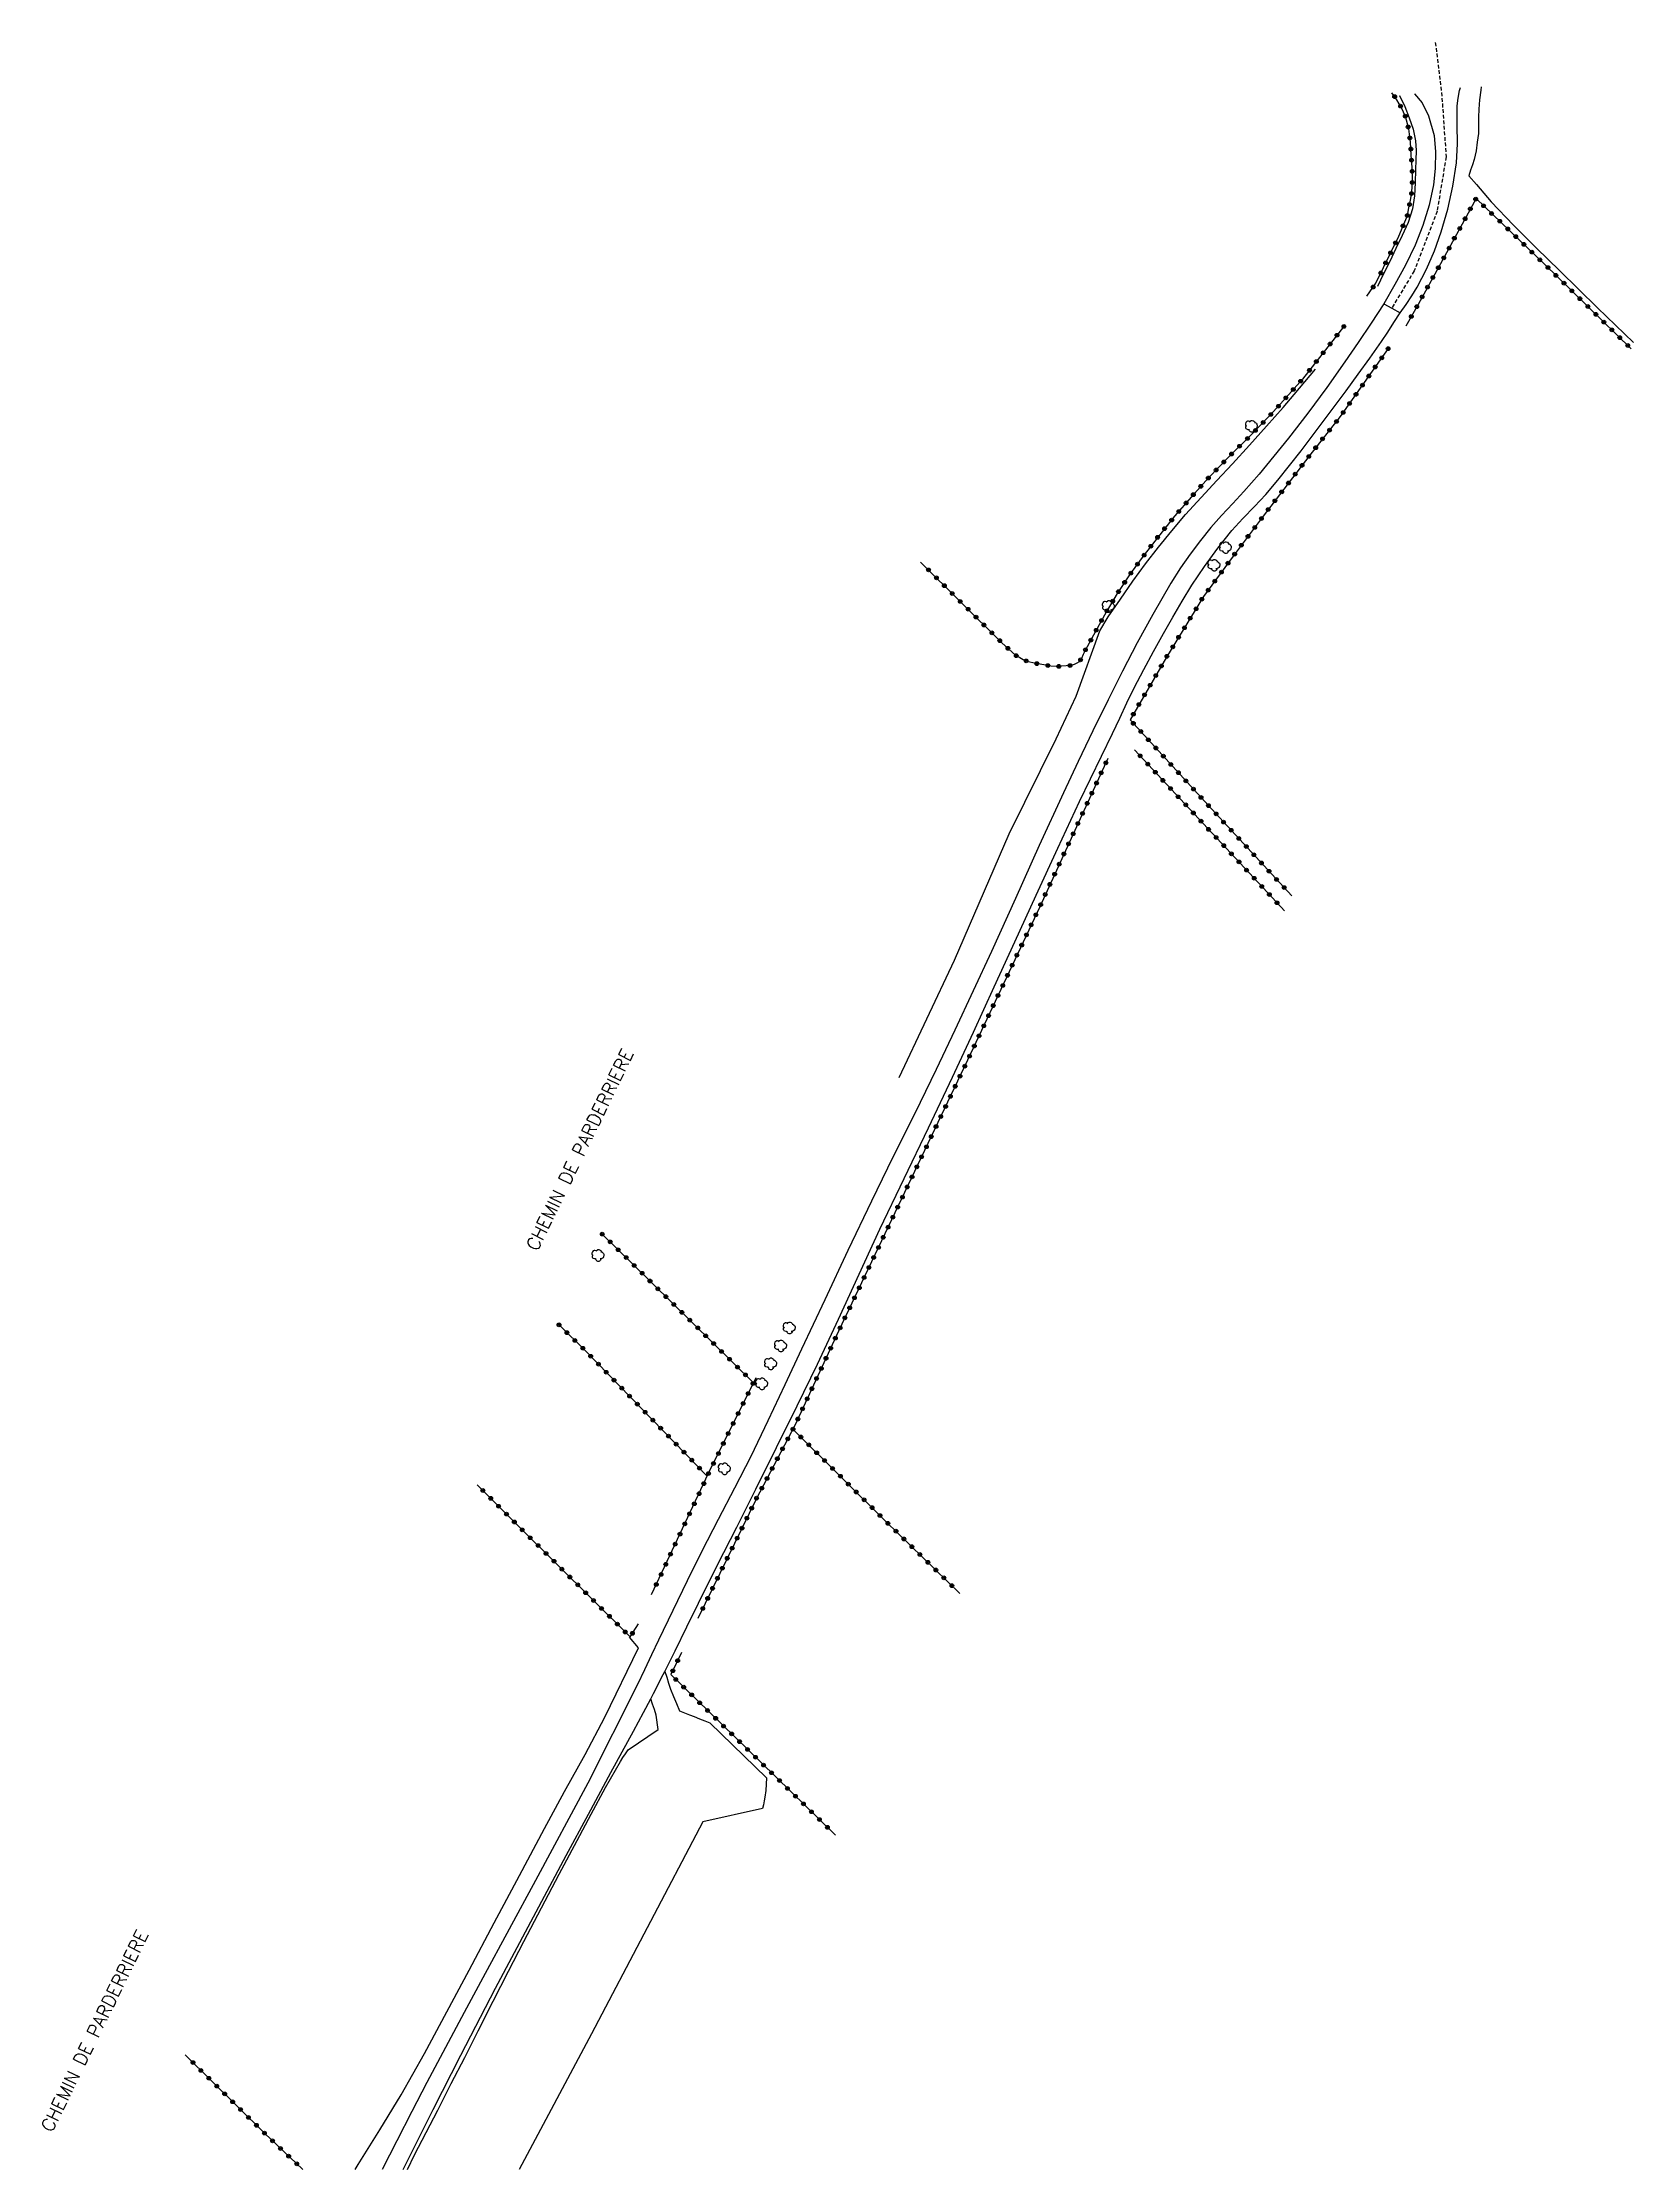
# Model space of a CAD drawing. Header units: millimetres. Extents: x 115000 to 116000, y 119000 to 119994.
# Drawn here: x 115727.4 to 115941.4, y 119675 to 119961.1 of the extents above; entities that cross this region are included whole.
import ezdxf

# ---------------------------------------------------------------- set-up
doc = ezdxf.new("R2010")
doc.units = ezdxf.units.MM
doc.linetypes.add('DASHED', pattern=[0.75, 0.5, -0.25])
doc.layers.get('0').update_dxf_attribs({"linetype": 'CONTINUOUS'})
for name, color, linetype in [('W0001', 6, 'DASHED'), ('W0008', 7, 'CONTINUOUS'), ('W0017', 7, 'CONTINUOUS'), ('W0071', 7, 'CONTINUOUS'), ('W0300', 7, 'CONTINUOUS'), ('W0323', 7, 'CONTINUOUS'), ('W0330', 7, 'CONTINUOUS'), ('W0989', 7, 'CONTINUOUS')]:
    doc.layers.add(name, color=color, linetype=linetype)
doc.styles.get("Standard").update_dxf_attribs({"font": 'romans.shx', "width": 0.85})

msp = doc.modelspace()

# ---------------------------------------------------------------- texts
at = {"layer": 'W0989'}
for p in [(115793.94, 119798.41), (115728.69, 119679.9)]:
    msp.add_text('CHEMIN DE PARDERRIERE', height=1.75, rotation=64.0485, dxfattribs=at).set_placement(p)

# ---------------------------------------------------------------- blocks, each defined once
blk = doc.blocks.new('T300')
for p, q in [((-0.8, 0.51), (-0.86, 0.34)), ((-0.86, 0.34), (-0.86, 0.17)), ((-0.86, 0.17), (-0.74, 0.06)), ((-0.69, 0.63), (-0.8, 0.51)), ((-0.8, -0.06), (-0.74, 0.06)), ((-0.74, 0.06), (-0.69, 0.11)), ((-0.57, 0.69), (-0.69, 0.63)), ((-0.46, 0.69), (-0.57, 0.69)), ((-0.29, 0.63), (-0.46, 0.69)), ((-0.29, 0.63), (-0.17, 0.74)), ((-0.23, 0.57), (-0.29, 0.63)), ((-0.17, 0.74), (-0.06, 0.8)), ((-0.06, 0.8), (0.06, 0.8)), ((0.06, 0.8), (0.23, 0.74)), ((0.23, 0.74), (0.34, 0.63)), ((0.34, 0.63), (0.4, 0.51)), ((0.46, 0.46), (0.34, 0.46)), ((0.4, 0.51), (0.4, 0.46)), ((0.57, 0.4), (0.46, 0.46)), ((0.57, 0.4), (0.69, 0.29)), ((0.69, 0.29), (0.74, 0.17)), ((0.74, 0.06), (0.69, -0.17)), ((0.74, 0.17), (0.74, 0.06)), ((-0.8, -0.17), (-0.8, -0.06)), ((-0.8, -0.23), (-0.8, -0.17)), ((-0.74, -0.34), (-0.8, -0.23)), ((-0.69, -0.4), (-0.74, -0.34)), ((-0.51, -0.46), (-0.69, -0.4)), ((-0.4, -0.46), (-0.51, -0.46)), ((-0.4, -0.46), (-0.34, -0.46)), ((-0.34, -0.46), (-0.34, -0.4)), ((-0.34, -0.51), (-0.34, -0.46)), ((-0.29, -0.63), (-0.34, -0.51)), ((-0.17, -0.74), (-0.29, -0.63)), ((-0.06, -0.8), (-0.17, -0.74)), ((0.06, -0.8), (-0.06, -0.8)), ((0.17, -0.74), (0.06, -0.8)), ((0.23, -0.69), (0.17, -0.74)), ((0.29, -0.46), (0.23, -0.46)), ((0.29, -0.63), (0.23, -0.69)), ((0.46, -0.4), (0.29, -0.46)), ((0.34, -0.51), (0.29, -0.63)), ((0.34, -0.51), (0.34, -0.46)), ((0.57, -0.34), (0.46, -0.4)), ((0.63, -0.29), (0.57, -0.34)), ((0.69, -0.17), (0.63, -0.29))]:
    blk.add_line(p, q)
blk = doc.blocks.new('t323o')
at = {"color": 0, "linetype": 'Continuous'}
for radius in [0.25, 0.15]:
    blk.add_circle((0, 0), radius, dxfattribs=at)

# ---------------------------------------------------------------- linework, layer by layer
at = {"layer": 'W0001'}
msp.add_lwpolyline([(115914.73, 119961.06), (115915.57, 119954.34), (115916.18, 119945.68), (115914.96, 119938.37), (115911.89, 119930.35), (115908.86, 119925.34)], dxfattribs=at)
at = {"layer": 'W0008'}
for points in [[(115911.94, 119954.16), (115911.94, 119954.16), (115911.94, 119954.16), (115912.94, 119952.95), (115913.8, 119951.21), (115914.58, 119948.55), (115914.75, 119946.35), (115914.7, 119944.13), (115914.47, 119941.94), (115913.9, 119939.17), (115913.04, 119936.45), (115912.02, 119933.79), (115910.74, 119931.12), (115909.28, 119928.53), (115907.81, 119925.94)], [(115910.01, 119924.69), (115910.79, 119925.85), (115911.56, 119927), (115912.29, 119928.18), (115913.54, 119930.57), (115914.61, 119933.07), (115915.53, 119935.6), (115916.42, 119938.64), (115917.1, 119941.75), (115917.56, 119944.88), (115917.7, 119947.43), (115917.68, 119950), (115917.67, 119952.57), (115917.82, 119953.58), (115917.97, 119954.6), (115918.11, 119955.03)], [(115907.81, 119925.94), (115908.86, 119925.34), (115910.01, 119924.69)]]:
    msp.add_lwpolyline(points, dxfattribs=at)
at = {"layer": 'W0017'}
for points in [[(115811.12, 119741.99), (115811.36, 119741.19), (115811.61, 119740.39), (115811.87, 119739.6), (115812.25, 119738.62), (115812.67, 119737.66), (115813.08, 119736.69)], [(115810.23, 119734.17), (115810.14, 119734.82), (115810.05, 119735.48), (115809.92, 119736.12), (115809.71, 119736.86), (115809.46, 119737.59), (115809.21, 119738.32)]]:
    msp.add_lwpolyline(points, dxfattribs=at)
at = {"layer": 'W0071'}
for points in [[(115907.81, 119925.94), (115906.08, 119923.33), (115904.35, 119920.72), (115902.58, 119918.13), (115900.12, 119914.65), (115897.6, 119911.22), (115894.99, 119907.85), (115893.03, 119905.42), (115891.02, 119903.03), (115888.97, 119900.67), (115887.49, 119899.06), (115885.99, 119897.46), (115884.54, 119895.83), (115883.13, 119894.07), (115881.77, 119892.26), (115880.47, 119890.41), (115879.16, 119888.36), (115877.93, 119886.25), (115876.72, 119884.12), (115874.64, 119880.33), (115872.66, 119876.5), (115870.71, 119872.64), (115868.67, 119868.51), (115866.68, 119864.35), (115864.71, 119860.17), (115861.45, 119853.07), (115858.26, 119845.93), (115855.03, 119838.81), (115852.57, 119833.51), (115850.1, 119828.23), (115847.6, 119822.96), (115844.71, 119817.04), (115841.79, 119811.14), (115838.9, 119805.23), (115835.74, 119798.61), (115832.61, 119791.97), (115829.49, 119785.34), (115827.23, 119780.51), (115824.98, 119775.68), (115822.66, 119770.88), (115820.48, 119766.63), (115818.26, 119762.41), (115816.07, 119758.16), (115814.1, 119754.19), (115812.17, 119750.2), (115810.26, 119746.21), (115809.32, 119744.21), (115808.38, 119742.22), (115807.43, 119740.22), (115800.73, 119726.96), (115793.71, 119713.87), (115786.64, 119700.79), (115784.13, 119696.1), (115781.6, 119691.41), (115779.11, 119686.71), (115777.08, 119682.78), (115775.07, 119678.84), (115773.11, 119675)], [(115871.32, 119868.12), (115872.28, 119870.18), (115873.24, 119872.24), (115874.23, 119874.29), (115875.51, 119876.74), (115876.84, 119879.16), (115878.19, 119881.57), (115879.42, 119883.76), (115880.68, 119885.94), (115881.99, 119888.08), (115883.68, 119890.61), (115885.46, 119893.07), (115887.35, 119895.44), (115888.85, 119897.07), (115890.41, 119898.66), (115891.94, 119900.28), (115893.56, 119902.2), (115895.13, 119904.17), (115896.69, 119906.14), (115898.72, 119908.84), (115900.74, 119911.54), (115902.74, 119914.24), (115904.35, 119916.44), (115905.94, 119918.63), (115907.49, 119920.86), (115908.34, 119922.13), (115909.17, 119923.41), (115910.01, 119924.69)], [(115806.88, 119733.93), (115808.22, 119736.47), (115809.21, 119738.32), (115809.57, 119739.01), (115810.9, 119741.56), (115811.12, 119741.99), (115812.49, 119744.76), (115814.05, 119747.97), (115815.62, 119751.18), (115818.19, 119756.3), (115820.78, 119761.4), (115823.35, 119766.51), (115826.14, 119772.1), (115828.91, 119777.7), (115831.64, 119783.32), (115834.46, 119789.36), (115837.24, 119795.43), (115840.04, 119801.48), (115843.29, 119808.29), (115846.57, 119815.09), (115849.81, 119821.9), (115852.62, 119827.96), (115855.39, 119834.04), (115858.18, 119840.11), (115861.05, 119846.41), (115863.94, 119852.7), (115866.88, 119858.97), (115868.35, 119862.02), (115869.83, 119865.07), (115871.32, 119868.12)], [(115775.93, 119675), (115776.29, 119675.72), (115779.97, 119683.07), (115783.69, 119690.39), (115788.35, 119699.37), (115793.07, 119708.31), (115797.83, 119717.24), (115800.83, 119722.8), (115803.85, 119728.37), (115806.88, 119733.93)]]:
    msp.add_lwpolyline(points, dxfattribs=at)
at = {"layer": 'W0300'}
for points in [[(115909.9, 119953.93), (115909.9, 119953.93), (115910.63, 119952.45), (115911.23, 119950.95), (115911.75, 119949.4), (115912.08, 119947.83), (115912.17, 119946.55), (115912.12, 119945.25), (115912.05, 119943.97), (115912.03, 119942.2), (115911.95, 119940.43), (115911.68, 119938.72), (115911.08, 119936.88), (115910.25, 119935.12), (115909.4, 119933.35), (115908.6, 119931.63), (115907.77, 119929.95), (115906.95, 119928.23)], [(115842.6, 119821.85), (115850.08, 119837.65), (115857.4, 119854.63), (115863.72, 119867.4), (115866.43, 119873.15), (115869.63, 119881.92), (115870.72, 119883.83), (115872.37, 119886.2), (115874.03, 119888.6), (115875.75, 119890.95), (115877.48, 119893.2), (115879.28, 119895.4), (115881.15, 119897.57), (115883.23, 119899.88), (115885.35, 119902.15), (115887.45, 119904.4), (115889.75, 119906.92), (115892.03, 119909.45), (115894.28, 119912), (115895.75, 119913.72), (115897.17, 119915.43), (115898.63, 119917.15)]]:
    msp.add_lwpolyline(points, dxfattribs=at)
at = {"layer": 'W0323'}
for points in [[(115910.97, 119937.8), (115911.18, 119938.83), (115911.39, 119939.86), (115911.55, 119940.9), (115911.65, 119942.56), (115911.61, 119944.24), (115911.5, 119945.91), (115911.37, 119947.68), (115911.16, 119949.44), (115910.71, 119951.11), (115910.2, 119952.26), (115909.56, 119953.37), (115908.89, 119954.3)], [(115941.07, 119919.88), (115929.32, 119931.35), (115920.2, 119940.08), (115915.43, 119931.32), (115912.4, 119925.85), (115910.77, 119922.92)], [(115909.8, 119935.03), (115910.97, 119937.8)], [(115906.75, 119928.72), (115909.8, 119935.03)], [(115905.52, 119926.95), (115906.75, 119928.72)], [(115902.57, 119923.05), (115896.88, 119915.8)], [(115908.4, 119919.92), (115901.95, 119910.75), (115897.83, 119905.55), (115891.45, 119897.2), (115887.55, 119892), (115883.55, 119886.55), (115878.57, 119878.4), (115873.68, 119869.97), (115885.17, 119857.4), (115895.42, 119846.31)], [(115896.88, 119915.8), (115895.39, 119914.12), (115893.89, 119912.45), (115892.38, 119910.79), (115889.68, 119908.03), (115886.93, 119905.32), (115884.25, 119902.55), (115881.93, 119899.98), (115879.67, 119897.35), (115877.49, 119894.65), (115875.57, 119892.15), (115873.71, 119889.59), (115871.95, 119886.96), (115870.45, 119884.45), (115869.04, 119881.87), (115867.63, 119879.3), (115867.39, 119878.76), (115867.16, 119878.22), (115866.83, 119877.79), (115866.51, 119877.59), (115866.14, 119877.43), (115865.77, 119877.28)], [(115865.77, 119877.28), (115865.08, 119877.23), (115864.43, 119877.17), (115863.75, 119877.15), (115863.03, 119877.2), (115862.28, 119877.32), (115861.57, 119877.45), (115860.8, 119877.6), (115860.03, 119877.77), (115859.32, 119878.03), (115858.28, 119878.65), (115857.37, 119879.48), (115856.45, 119880.32), (115845.51, 119891.18)], [(115870.68, 119864.77), (115861.52, 119844.83), (115851.83, 119824.2), (115834.48, 119787.77), (115828.6, 119775.08), (115823.43, 119765.25), (115815.55, 119749.12)], [(115874.25, 119865.95), (115894, 119844.77), (115894.46, 119844.27)], [(115823.02, 119780.82), (115806.68, 119796.88), (115802.6, 119800.89)], [(115816.82, 119768.25), (115800.57, 119784.97), (115796.8, 119788.67)], [(115809.32, 119752.32), (115817, 119768.63), (115823.37, 119781.52)], [(115850.78, 119752.48), (115840.83, 119762.17), (115828.33, 119774.57)], [(115785.87, 119767.08), (115791.55, 119761.4), (115806.45, 119746.63), (115807.57, 119748.37)], [(115813.37, 119744.52), (115811.92, 119741.55), (115824.05, 119729.72), (115834.04, 119719.96)], [(115762.4, 119675), (115757.25, 119679.88), (115746.58, 119690.43)]]:
    msp.add_lwpolyline(points, dxfattribs=at)
at = {"layer": 'W0330'}
for points in [[(115920.89, 119955.12), (115920.83, 119954.65), (115920.68, 119953.37), (115920.57, 119952.12), (115920.55, 119951.03), (115920.55, 119949.95), (115920.52, 119948.85), (115920.37, 119947.68), (115920.2, 119946.52), (115919.95, 119945.35), (115919.75, 119944.6), (115919.48, 119943.88), (115919.25, 119943.15)], [(115919.25, 119943.15), (115920.25, 119941.97), (115921.25, 119940.8), (115922.25, 119939.65), (115925.23, 119936.48), (115928.32, 119933.43), (115931.43, 119930.4), (115936.55, 119925.37), (115941.38, 119920.73)], [(115769.45, 119675), (115769.85, 119675.65), (115772.77, 119680.35), (115775.63, 119685.05), (115778.77, 119690.6), (115781.8, 119696.2), (115784.8, 119701.8), (115788.17, 119708.15), (115791.55, 119714.52), (115794.92, 119720.85), (115797.63, 119725.85), (115800.37, 119730.83), (115803.03, 119735.85), (115804.57, 119738.95), (115806.05, 119742.03), (115807.57, 119745.15), (115806.37, 119746.6)], [(115813.08, 119736.69), (115813.74, 119736.43), (115814.41, 119736.16), (115815.07, 119735.9), (115815.77, 119735.62), (115816.47, 119735.35), (115817.17, 119735.07), (115824.8, 119727.69), (115824.74, 119726.82), (115824.67, 119725.95), (115824.56, 119725.09), (115824.47, 119724.57), (115824.36, 119724.06), (115824.25, 119723.55)], [(115776.5, 119675), (115777.45, 119676.95), (115779, 119679.95), (115780.57, 119682.97), (115782.37, 119686.55), (115784.2, 119690.08), (115786, 119693.65), (115788.03, 119697.65), (115790.08, 119701.68), (115792.15, 119705.68), (115794.52, 119710.2), (115796.88, 119714.72), (115799.32, 119719.23), (115801.2, 119722.8), (115803.12, 119726.37), (115805.15, 119729.85), (115805.48, 119730.4), (115805.83, 119730.92), (115806.17, 119731.45), (115810.23, 119734.17)], [(115824.25, 119723.55), (115816.2, 119721.77), (115801.23, 119693.23), (115791.53, 119675)]]:
    msp.add_lwpolyline(points, dxfattribs=at)

# ---------------------------------------------------------------- block references
at = {"layer": 'W0300', "rotation": 359.9999899820874}
for p in [(115890.05, 119909.45), (115886.55, 119893.12), (115885, 119890.75), (115870.8, 119885.2), (115802.17, 119797.92), (115826.72, 119785.75), (115827.88, 119788.17), (115825.37, 119783.35), (115824.17, 119780.65), (115819.15, 119769.23)]:
    msp.add_blockref('T300', p, dxfattribs=at)
at = {"layer": 'W0323'}
for p, rotation in [((115909.26, 119953.79), 125.6537250604074), ((115910.05, 119952.51), 119.9008484234499), ((115910.69, 119951.16), 114.0781537472706), ((115911.08, 119949.71), 104.9569320517974), ((115911.3, 119948.23), 96.84020455625506), ((115911.44, 119946.74), 94.14555922811685), ((115911.54, 119945.24), 93.8663831167926), ((115911.62, 119943.74), 91.33221985401985), ((115911.53, 119940.75), 81.2122437129427), ((115911.63, 119942.24), 86.66781317194811), ((115910.97, 119937.8), 67.13210292383322), ((115911.27, 119939.27), 78.38047903348661), ((115919.44, 119938.69), 241.4624042048262), ((115920.16, 119940.01), 241.4624042048262), ((115921.22, 119939.11), 136.2323913850173), ((115922.3, 119938.07), 136.2323913850173), ((115910.38, 119936.42), 67.13210292383322), ((115918.01, 119936.05), 241.4624042048262), ((115918.73, 119937.37), 241.4624042048262), ((115923.39, 119937.03), 136.2323913850173), ((115924.47, 119935.99), 136.2323913850173), ((115925.55, 119934.96), 136.2323913850173), ((115908.71, 119932.77), 64.22407685679896), ((115909.36, 119934.12), 64.22407685679896), ((115915.86, 119932.1), 241.4624042048262), ((115916.58, 119933.42), 241.4624042048262), ((115917.29, 119934.74), 241.4624042048262), ((115926.64, 119933.92), 136.2323913850173), ((115927.72, 119932.88), 136.2323913850173), ((115907.4, 119930.07), 64.22407685679896), ((115908.05, 119931.42), 64.22407685679896), ((115914.41, 119929.47), 240.9792207729128), ((115915.14, 119930.78), 240.9792207729128), ((115928.8, 119931.84), 136.2323913850173), ((115929.88, 119930.8), 135.6921301109583), ((115930.95, 119929.75), 135.6921301109583), ((115906.38, 119928.18), 55.09293983224496), ((115912.95, 119926.85), 240.9792207729128), ((115913.68, 119928.16), 240.9792207729128), ((115932.03, 119928.7), 135.6921301109583), ((115933.1, 119927.66), 135.6921301109583), ((115934.17, 119926.61), 135.6921301109583), ((115911.5, 119924.23), 240.8923473385552), ((115912.23, 119925.54), 240.8923473385552), ((115935.25, 119925.56), 135.6921301109583), ((115936.32, 119924.51), 135.6921301109583), ((115937.39, 119923.47), 135.6921301109583), ((115901.51, 119921.7), 231.9035539197553), ((115902.44, 119922.88), 231.9035539197553), ((115938.47, 119922.42), 135.6921301109583), ((115939.54, 119921.37), 135.6921301109583), ((115898.73, 119918.16), 231.9035539197553), ((115899.66, 119919.34), 231.9035539197553), ((115900.58, 119920.52), 231.9035539197553), ((115907.52, 119918.66), 234.8693680047881), ((115908.38, 119919.89), 234.8693680047881), ((115940.61, 119920.32), 135.6921301109583), ((115896.62, 119915.51), 228.3008273626517), ((115897.81, 119916.98), 231.9035539197553), ((115904.93, 119914.98), 234.8693680047881), ((115905.79, 119916.21), 234.8693680047881), ((115906.65, 119917.43), 234.8693680047881), ((115893.63, 119912.15), 227.6336771797413), ((115894.63, 119913.27), 228.2838622876508), ((115895.63, 119914.39), 228.3008273626517), ((115903.2, 119912.53), 234.8693680047881), ((115904.06, 119913.75), 234.8693680047881), ((115891.58, 119909.96), 225.6409126671499), ((115892.61, 119911.04), 227.6336771797413), ((115901.44, 119910.1), 231.63025690918), ((115902.34, 119911.3), 234.8693680047881), ((115888.4, 119906.77), 224.4959445627339), ((115889.47, 119907.82), 224.4959445627339), ((115890.53, 119908.89), 225.6409126671499), ((115898.64, 119906.57), 231.63025690918), ((115899.57, 119907.75), 231.63025690918), ((115900.51, 119908.93), 231.63025690918), ((115885.24, 119903.57), 225.9354010865284), ((115886.28, 119904.65), 225.9354010865284), ((115887.33, 119905.72), 224.4959445627339), ((115896.8, 119904.2), 232.6045777718092), ((115897.71, 119905.4), 232.6045777718092), ((115883.19, 119901.38), 228.0410525842289), ((115884.2, 119902.49), 228.0410525842289), ((115894.07, 119900.63), 232.6045777718092), ((115894.98, 119901.82), 232.6045777718092), ((115895.89, 119903.01), 232.6045777718092), ((115880.23, 119897.99), 229.3503182015328), ((115881.21, 119899.13), 229.3503182015328), ((115882.19, 119900.26), 228.0410525842289), ((115892.25, 119898.25), 232.6045777718092), ((115893.16, 119899.44), 232.6045777718092), ((115878.32, 119895.68), 230.9992109702614), ((115879.27, 119896.84), 230.9992109702614), ((115890.44, 119895.85), 233.1301023541816), ((115891.34, 119897.05), 233.1301023541816), ((115875.56, 119892.13), 234.013902150745), ((115876.47, 119893.32), 232.492179882505), ((115877.38, 119894.51), 232.492179882505), ((115887.74, 119892.25), 233.1301023541816), ((115888.64, 119893.45), 233.1301023541816), ((115889.54, 119894.65), 233.1301023541816), ((115846.57, 119890.13), 135.1995945353736), ((115847.63, 119889.07), 135.1995945353736), ((115873.79, 119889.7), 234.013902150745), ((115874.67, 119890.91), 234.013902150745), ((115885.96, 119889.84), 233.7233806416684), ((115886.85, 119891.04), 233.7233806416684), ((115848.7, 119888.01), 135.1995945353736), ((115849.76, 119886.96), 135.1995945353736), ((115872.12, 119887.21), 236.1791204192521), ((115872.95, 119888.46), 236.1791204192521), ((115884.19, 119887.42), 233.7233806416684), ((115885.07, 119888.63), 233.7233806416684), ((115850.83, 119885.9), 135.1995945353736), ((115851.89, 119884.84), 135.1995945353736), ((115852.96, 119883.79), 135.1995945353736), ((115870.57, 119884.64), 239.1972616281747), ((115871.34, 119885.93), 239.1972616281747), ((115881.76, 119883.63), 238.5579239552602), ((115882.55, 119884.91), 238.5579239552602), ((115883.33, 119886.19), 238.5579239552602), ((115854.02, 119882.73), 135.1995945353736), ((115855.09, 119881.67), 135.1995945353736), ((115856.15, 119880.62), 135.1995945353736), ((115868.4, 119880.7), 241.2165783485199), ((115869.12, 119882.02), 241.2165783485199), ((115869.84, 119883.33), 241.2165783485199), ((115880.2, 119881.07), 238.5579239552602), ((115880.98, 119882.35), 238.5579239552602), ((115857.25, 119879.59), 137.7138736402767), ((115858.37, 119878.6), 149.1749738978722), ((115859.69, 119877.9), 159.6195465683386), ((115867.02, 119878.04), 232.7951655508085), ((115867.67, 119879.39), 241.2165783485199), ((115878.63, 119878.51), 238.5579239552602), ((115879.42, 119879.79), 238.5579239552602), ((115861.14, 119877.53), 168.9344896941534), ((115862.62, 119877.27), 171.1333239559773), ((115864.11, 119877.16), 181.425808467084), ((115865.6, 119877.27), 184.1808517300898), ((115877.13, 119875.92), 239.9225798242324), ((115877.88, 119877.21), 239.9225798242324), ((115874.87, 119872.02), 239.9225798242324), ((115875.62, 119873.32), 239.9225798242324), ((115876.38, 119874.62), 239.9225798242324), ((115874.11, 119869.5), 312.4217520714136), ((115874.12, 119870.72), 239.9225798242324), ((115875.12, 119868.4), 312.4217520714136), ((115876.13, 119867.29), 312.4217520714136), ((115870.42, 119864.19), 245.3062055290545), ((115875.02, 119865.12), 312.9949836467215), ((115876.05, 119864.02), 312.9949836467215), ((115877.14, 119866.18), 312.4217520714136), ((115878.15, 119865.08), 312.4217520714136), ((115879.16, 119863.97), 312.4217520714136), ((115869.17, 119861.47), 245.3062055290545), ((115869.79, 119862.83), 245.3062055290545), ((115877.07, 119862.92), 312.9949836467215), ((115878.09, 119861.83), 312.9949836467215), ((115879.12, 119860.73), 312.9949836467215), ((115880.18, 119862.86), 312.4217520714136), ((115881.19, 119861.75), 312.4217520714136), ((115882.2, 119860.65), 312.4217520714136), ((115867.91, 119858.74), 245.3062055290545), ((115868.54, 119860.1), 245.3062055290545), ((115880.14, 119859.63), 312.9949836467215), ((115881.16, 119858.54), 312.9949836467215), ((115883.21, 119859.54), 312.4217520714136), ((115884.22, 119858.43), 312.4217520714136), ((115866.66, 119856.02), 245.3062055290545), ((115867.29, 119857.38), 245.3062055290545), ((115882.19, 119857.44), 312.9949836467215), ((115883.21, 119856.34), 312.9949836467215), ((115884.23, 119855.24), 312.9949836467215), ((115885.24, 119857.32), 312.7351274225523), ((115886.25, 119856.22), 312.7351274225523), ((115887.27, 119855.12), 312.7351274225523), ((115864.78, 119851.93), 245.3062055290545), ((115865.41, 119853.29), 245.3062055290545), ((115866.03, 119854.65), 245.3062055290545), ((115885.25, 119854.15), 312.9949836467215), ((115886.28, 119853.05), 312.9949836467215), ((115887.3, 119851.95), 312.9949836467215), ((115888.29, 119854.02), 312.7351274225523), ((115889.31, 119852.92), 312.7351274225523), ((115863.53, 119849.2), 245.3062055290545), ((115864.15, 119850.56), 245.3062055290545), ((115888.32, 119850.86), 312.9949836467215), ((115889.35, 119849.76), 312.9949836467215), ((115890.33, 119851.82), 312.7351274225523), ((115891.34, 119850.71), 312.7351274225523), ((115892.36, 119849.61), 312.7351274225523), ((115862.27, 119846.48), 245.3062055290545), ((115862.9, 119847.84), 245.3062055290545), ((115890.37, 119848.66), 312.9949836467215), ((115891.39, 119847.57), 312.9949836467215), ((115892.41, 119846.47), 312.9949836467215), ((115893.38, 119848.51), 312.7351274225523), ((115894.4, 119847.41), 312.7351274225523), ((115861.01, 119843.75), 244.8572113058914), ((115861.65, 119845.11), 245.3062055290545), ((115893.44, 119845.37), 312.9949836467215), ((115859.74, 119841.04), 244.8572113058914), ((115860.37, 119842.4), 244.8572113058914), ((115858.46, 119838.32), 244.8572113058914), ((115859.1, 119839.68), 244.8572113058914), ((115857.19, 119835.61), 244.8572113058914), ((115857.82, 119836.96), 244.8572113058914), ((115855.91, 119832.89), 244.8572113058914), ((115856.55, 119834.25), 244.8572113058914), ((115854.64, 119830.18), 244.8572113058914), ((115855.27, 119831.53), 244.8572113058914), ((115853.36, 119827.46), 244.8572113058914), ((115854, 119828.82), 244.8572113058914), ((115851.45, 119823.39), 244.535434051543), ((115852.09, 119824.74), 244.8572113058914), ((115852.73, 119826.1), 244.8572113058914), ((115850.16, 119820.68), 244.535434051543), ((115850.8, 119822.03), 244.535434051543), ((115848.87, 119817.97), 244.535434051543), ((115849.51, 119819.33), 244.535434051543), ((115847.58, 119815.26), 244.535434051543), ((115848.22, 119816.62), 244.535434051543), ((115846.29, 119812.55), 244.535434051543), ((115846.93, 119813.91), 244.535434051543), ((115845, 119809.85), 244.535434051543), ((115845.64, 119811.2), 244.535434051543), ((115843.71, 119807.14), 244.535434051543), ((115844.35, 119808.49), 244.535434051543), ((115842.42, 119804.43), 244.535434051543), ((115843.06, 119805.78), 244.535434051543), ((115802.69, 119800.8), 135.5672664099396), ((115841.13, 119801.72), 244.535434051543), ((115841.77, 119803.07), 244.535434051543), ((115803.76, 119799.75), 135.5672664099396), ((115804.83, 119798.7), 135.5672664099396), ((115805.91, 119797.65), 135.5672664099396), ((115839.19, 119797.66), 244.535434051543), ((115839.84, 119799.01), 244.535434051543), ((115840.48, 119800.37), 244.535434051543), ((115806.98, 119796.59), 135.4739172445678), ((115808.05, 119795.54), 135.4739172445678), ((115837.9, 119794.95), 244.535434051543), ((115838.55, 119796.3), 244.535434051543), ((115809.11, 119794.49), 135.4739172445678), ((115810.18, 119793.44), 135.4739172445678), ((115811.25, 119792.39), 135.4739172445678), ((115836.61, 119792.24), 244.535434051543), ((115837.26, 119793.59), 244.535434051543), ((115812.32, 119791.34), 135.4739172445678), ((115813.39, 119790.28), 135.4739172445678), ((115814.46, 119789.23), 135.4739172445678), ((115835.32, 119789.53), 244.535434051543), ((115835.97, 119790.89), 244.535434051543), ((115796.87, 119788.6), 135.4938999362216), ((115797.94, 119787.55), 135.4938999362216), ((115799.01, 119786.5), 135.4938999362216), ((115815.53, 119788.18), 135.4739172445678), ((115816.6, 119787.13), 135.4739172445678), ((115834.04, 119786.82), 245.1175319314233), ((115834.68, 119788.18), 244.535434051543), ((115800.08, 119785.45), 135.4938999362216), ((115801.13, 119784.38), 134.1884205570711), ((115802.18, 119783.31), 134.1884205570711), ((115817.67, 119786.08), 135.4739172445678), ((115818.74, 119785.02), 135.4739172445678), ((115819.81, 119783.97), 135.4739172445678), ((115832.78, 119784.1), 245.1175319314233), ((115833.41, 119785.46), 245.1175319314233), ((115803.23, 119782.23), 134.1884205570711), ((115804.27, 119781.16), 134.1884205570711), ((115820.88, 119782.92), 135.4739172445678), ((115821.95, 119781.87), 135.4739172445678), ((115822.97, 119780.7), 63.70239256056092), ((115831.52, 119781.38), 245.1175319314233), ((115832.15, 119782.74), 245.1175319314233), ((115805.32, 119780.08), 134.1884205570711), ((115806.36, 119779.01), 134.1884205570711), ((115807.41, 119777.93), 134.1884205570711), ((115821.64, 119778.02), 63.70239256056092), ((115822.3, 119779.36), 63.70239256056092), ((115830.26, 119778.65), 245.1175319314233), ((115830.89, 119780.01), 245.1175319314233), ((115808.45, 119776.85), 134.1884205570711), ((115809.5, 119775.78), 134.1884205570711), ((115810.54, 119774.7), 134.1884205570711), ((115820.31, 119775.33), 63.70239256056092), ((115820.97, 119776.67), 63.70239256056092), ((115828.99, 119775.93), 245.1175319314233), ((115829.63, 119777.29), 245.1175319314233), ((115811.59, 119773.63), 134.1884205570711), ((115812.63, 119772.55), 134.1884205570711), ((115818.98, 119772.64), 63.70239256056092), ((115819.64, 119773.98), 63.70239256056092), ((115826.94, 119771.93), 242.2791765865023), ((115827.64, 119773.26), 242.2791765865023), ((115828.34, 119774.58), 242.2791765865023), ((115829.4, 119773.51), 135.2301022951107), ((115830.46, 119772.46), 135.2301022951107), ((115813.68, 119771.48), 134.1884205570711), ((115814.73, 119770.4), 134.1884205570711), ((115815.77, 119769.33), 134.1884205570711), ((115817.65, 119769.95), 63.70239256056092), ((115818.31, 119771.29), 63.70239256056092), ((115825.55, 119769.27), 242.2791765865023), ((115826.24, 119770.6), 242.2791765865023), ((115831.53, 119771.4), 135.2301022951107), ((115832.59, 119770.34), 135.2301022951107), ((115833.66, 119769.29), 135.2301022951107), ((115786.63, 119766.32), 314.9999999999266), ((115816.35, 119767.24), 64.78484139482153), ((115816.99, 119768.6), 64.78484139482153), ((115824.15, 119766.62), 242.2791765865023), ((115824.85, 119767.94), 242.2791765865023), ((115834.72, 119768.23), 135.2301022951107), ((115835.78, 119767.17), 135.2301022951107), ((115836.85, 119766.12), 135.2301022951107), ((115787.69, 119765.26), 314.9999999999266), ((115788.75, 119764.2), 314.9999999999266), ((115815.07, 119764.53), 64.78484139482153), ((115815.71, 119765.89), 64.78484139482153), ((115822.79, 119763.94), 243.9586720898637), ((115823.45, 119765.29), 242.2791765865023), ((115837.91, 119765.06), 135.2301022951107), ((115838.98, 119764.01), 135.2301022951107), ((115789.81, 119763.14), 314.9999999999266), ((115790.87, 119762.08), 314.9999999999266), ((115791.93, 119761.02), 315.2568607417127), ((115813.15, 119760.46), 64.78484139482153), ((115813.79, 119761.82), 64.78484139482153), ((115814.43, 119763.17), 64.78484139482153), ((115821.48, 119761.25), 243.9586720898637), ((115822.14, 119762.59), 243.9586720898637), ((115840.04, 119762.95), 135.2301022951107), ((115841.11, 119761.9), 135.7608778513136), ((115842.19, 119760.85), 135.7608778513136), ((115793, 119759.96), 315.2568607417127), ((115794.06, 119758.91), 315.2568607417127), ((115795.13, 119757.85), 315.2568607417127), ((115811.87, 119757.75), 64.78484139482153), ((115812.51, 119759.1), 64.78484139482153), ((115820.16, 119758.55), 243.9586720898637), ((115820.82, 119759.9), 243.9586720898637), ((115843.26, 119759.8), 135.7608778513136), ((115844.34, 119758.76), 135.7608778513136), ((115845.41, 119757.71), 135.7608778513136), ((115796.2, 119756.8), 315.2568607417127), ((115797.26, 119755.74), 315.2568607417127), ((115798.33, 119754.68), 315.2568607417127), ((115810.6, 119755.03), 64.78484139482153), ((115811.23, 119756.39), 64.78484139482153), ((115818.84, 119755.86), 243.9586720898637), ((115819.5, 119757.2), 243.9586720898637), ((115846.49, 119756.66), 135.7608778513136), ((115847.56, 119755.62), 135.7608778513136), ((115799.39, 119753.63), 315.2568607417127), ((115800.46, 119752.57), 315.2568607417127), ((115809.96, 119753.67), 64.78484139482153), ((115816.87, 119751.81), 243.9586720898637), ((115817.53, 119753.16), 243.9586720898637), ((115818.18, 119754.51), 243.9586720898637), ((115848.63, 119754.57), 135.7608778513136), ((115849.71, 119753.52), 135.7608778513136), ((115801.52, 119751.52), 315.2568607417127), ((115802.59, 119750.46), 315.2568607417127), ((115803.65, 119749.4), 315.2568607417127), ((115816.21, 119750.46), 243.9586720898637), ((115804.72, 119748.35), 315.2568607417127), ((115805.78, 119747.29), 315.2568607417127), ((115806.75, 119747.11), 57.21136511087025), ((115812.83, 119743.43), 243.954817712581), ((115812.18, 119742.08), 243.954817712581), ((115812.57, 119740.91), 315.7171758386882), ((115813.64, 119739.87), 315.7171758386882), ((115814.72, 119738.82), 315.7171758386882), ((115815.79, 119737.77), 315.7171758386882), ((115816.86, 119736.73), 315.7171758386882), ((115817.94, 119735.68), 315.7171758386882), ((115819.01, 119734.63), 315.7171758386882), ((115820.09, 119733.58), 315.7171758386882), ((115821.16, 119732.54), 315.7171758386882), ((115822.23, 119731.49), 315.7171758386882), ((115823.31, 119730.44), 315.7171758386882), ((115824.38, 119729.39), 315.6962338877106), ((115825.45, 119728.35), 315.6962338877106), ((115826.53, 119727.3), 315.6962338877106), ((115827.6, 119726.25), 315.6962338877106), ((115828.67, 119725.2), 315.6962338877106), ((115829.75, 119724.16), 315.6962338877106), ((115830.82, 119723.11), 315.6962338877106), ((115831.9, 119722.06), 315.6962338877106), ((115832.97, 119721.01), 315.6962338877106), ((115747.65, 119689.38), 135.3200848238225), ((115748.71, 119688.32), 135.3200848238225), ((115749.78, 119687.27), 135.3200848238225), ((115750.85, 119686.21), 135.3200848238225), ((115751.91, 119685.16), 135.3200848238225), ((115752.98, 119684.11), 135.3200848238225), ((115754.05, 119683.05), 135.3200848238225), ((115755.11, 119682), 135.3200848238225), ((115756.18, 119680.94), 135.3200848238225), ((115757.25, 119679.89), 135.3200848238225), ((115758.34, 119678.85), 136.5244057889429), ((115759.42, 119677.82), 136.5244057889429), ((115760.51, 119676.79), 136.5244057889429), ((115761.6, 119675.76), 136.5244057889429)]:
    msp.add_blockref('t323o', p, dxfattribs=dict(at, rotation=rotation))

msp.set_redraw_order([(e.dxf.handle, doc.entitydb.next_handle()) for e in msp.query("TEXT MTEXT ATTDEF DIMENSION ARC_DIMENSION")])  # texts and dimensions are drawn at this point

doc.saveas('drawing.dxf')
